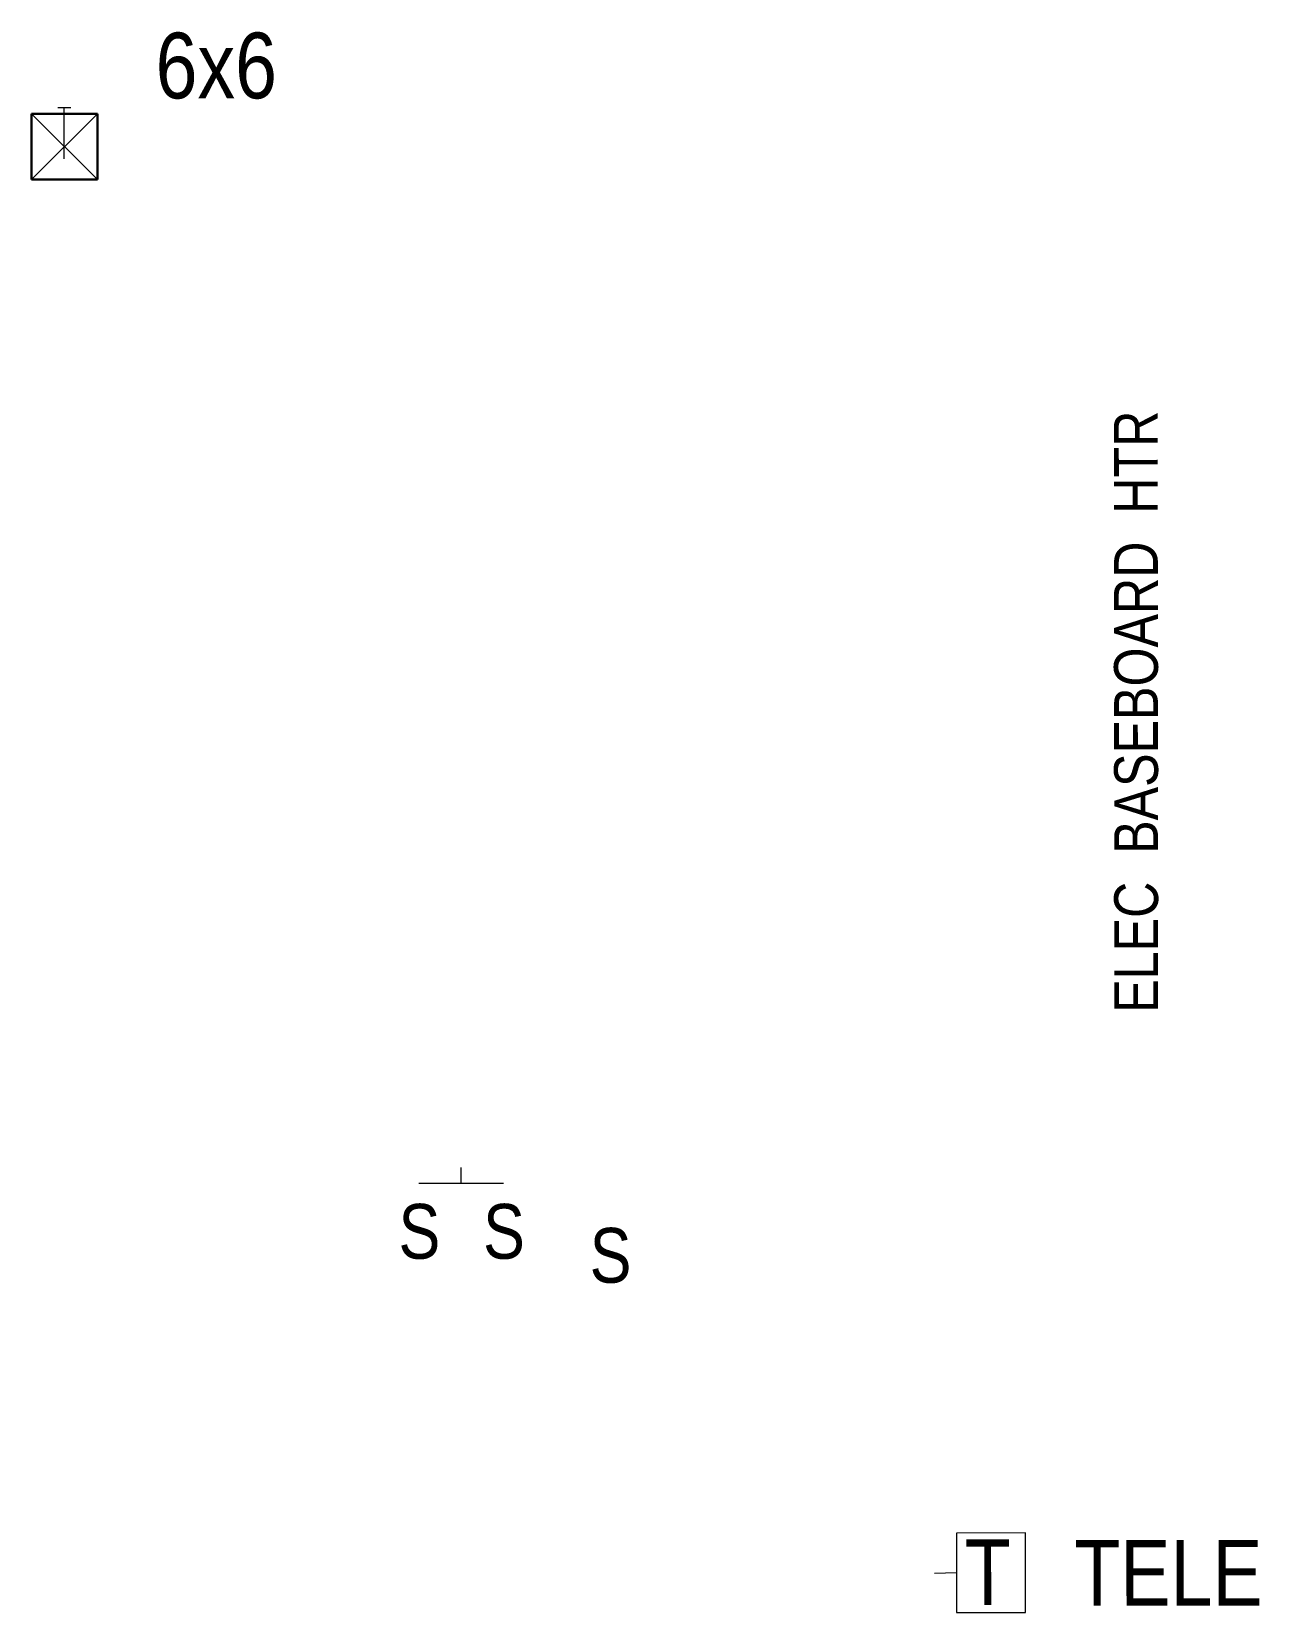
# Model space of a CAD drawing. Header units: inches. Extents: x 0 to 15350, y -6 to 2753.
# Drawn here: x 3831.7 to 3943.8, y 1429.5 to 1573.9 of the extents above; entities that cross this region are included whole.
import ezdxf

# ---------------------------------------------------------------- set-up
doc = ezdxf.new("R2010")
doc.units = ezdxf.units.IN
doc.header["$MEASUREMENT"] = 0
doc.linetypes.add('CENTER', pattern=[2, 1.25, -0.25, 0.25, -0.25])
doc.layers.add('TEXT80', color=9, linetype='Continuous')
doc.layers.add('WALL FRAMING', color=9, linetype='CENTER', lineweight=30)
doc.layers.add('WALLS', color=7, linetype='Continuous', lineweight=30)
doc.styles.add('ARCHENT', font='technical.ttf', dxfattribs={"height": 6})

msp = doc.modelspace()

# ---------------------------------------------------------------- texts
at = {"layer": 'TEXT80', "width": 360.0625, "attachment_point": 5, "style": 'ARCHENT'}
for s, insert, char_height, rotation in [('{\\C7;6x6}', (3848.53, 1570.74), 6, 0.0328), ('{\\C7; ELEC  BASEBOARD  HTR}', (3932.53, 1511.14), 4, 90.0328), ('{\\C7;T}', (3918.96, 1433.2), 6, 0.0328), ('{\\C7;TELE}', (3935.46, 1433.15), 6, 0.0328)]:
    msp.add_mtext(s, dxfattribs=dict(at, insert=insert, char_height=char_height, rotation=rotation))
at = {"layer": 'TEXT80', "color": 6, "char_height": 5, "width": 360.0625, "attachment_point": 5, "rotation": 0.0328, "style": 'ARCHENT'}
for insert in [(3866.28, 1464.29), (3874, 1464.29), (3883.73, 1462.1)]:
    msp.add_mtext('{\\C7; }S', dxfattribs=dict(at, insert=insert))

# ---------------------------------------------------------------- linework, layer by layer
at = {"layer": 'WALL FRAMING', "ltscale": 15}
for p, q in [((3837.67, 1566.36), (3831.67, 1566.36)), ((3831.67, 1566.36), (3831.67, 1560.36)), ((3837.67, 1566.36), (3837.67, 1560.36)), ((3837.67, 1560.36), (3831.67, 1560.36))]:
    msp.add_line(p, q, dxfattribs=at)
at = {"layer": 'WALL FRAMING', "color": 7, "linetype": 'Continuous', "lineweight": 9, "ltscale": 150}
for p, q in [((3834.06, 1566.94), (3834.65, 1566.94)), ((3834.65, 1562.25), (3834.65, 1566.94)), ((3834.65, 1566.94), (3835.24, 1566.94)), ((3922.42, 1436.8), (3916.1, 1436.76)), ((3916.1, 1436.76), (3916.1, 1429.53)), ((3922.42, 1429.53), (3922.42, 1436.8)), ((3916.1, 1433.14), (3914.09, 1433.08)), ((3916.1, 1429.53), (3922.42, 1429.53))]:
    msp.add_line(p, q, dxfattribs=at)
at = {"layer": 'WALL FRAMING', "color": 6, "linetype": 'Continuous', "lineweight": 9, "ltscale": 150}
for p, q in [((3870.88, 1468.73), (3870.88, 1470.16)), ((3867.03, 1468.73), (3874.74, 1468.73))]:
    msp.add_line(p, q, dxfattribs=at)
at = {"layer": 'WALLS', "linetype": 'Continuous', "lineweight": 9, "ltscale": 15}
for p, q in [((3831.67, 1560.36), (3837.67, 1566.36)), ((3837.67, 1560.36), (3831.67, 1566.36))]:
    msp.add_line(p, q, dxfattribs=at)

msp.set_redraw_order([(e.dxf.handle, doc.entitydb.next_handle()) for e in msp.query("TEXT MTEXT ATTDEF DIMENSION ARC_DIMENSION")])  # texts and dimensions are drawn at this point

doc.saveas('drawing.dxf')
